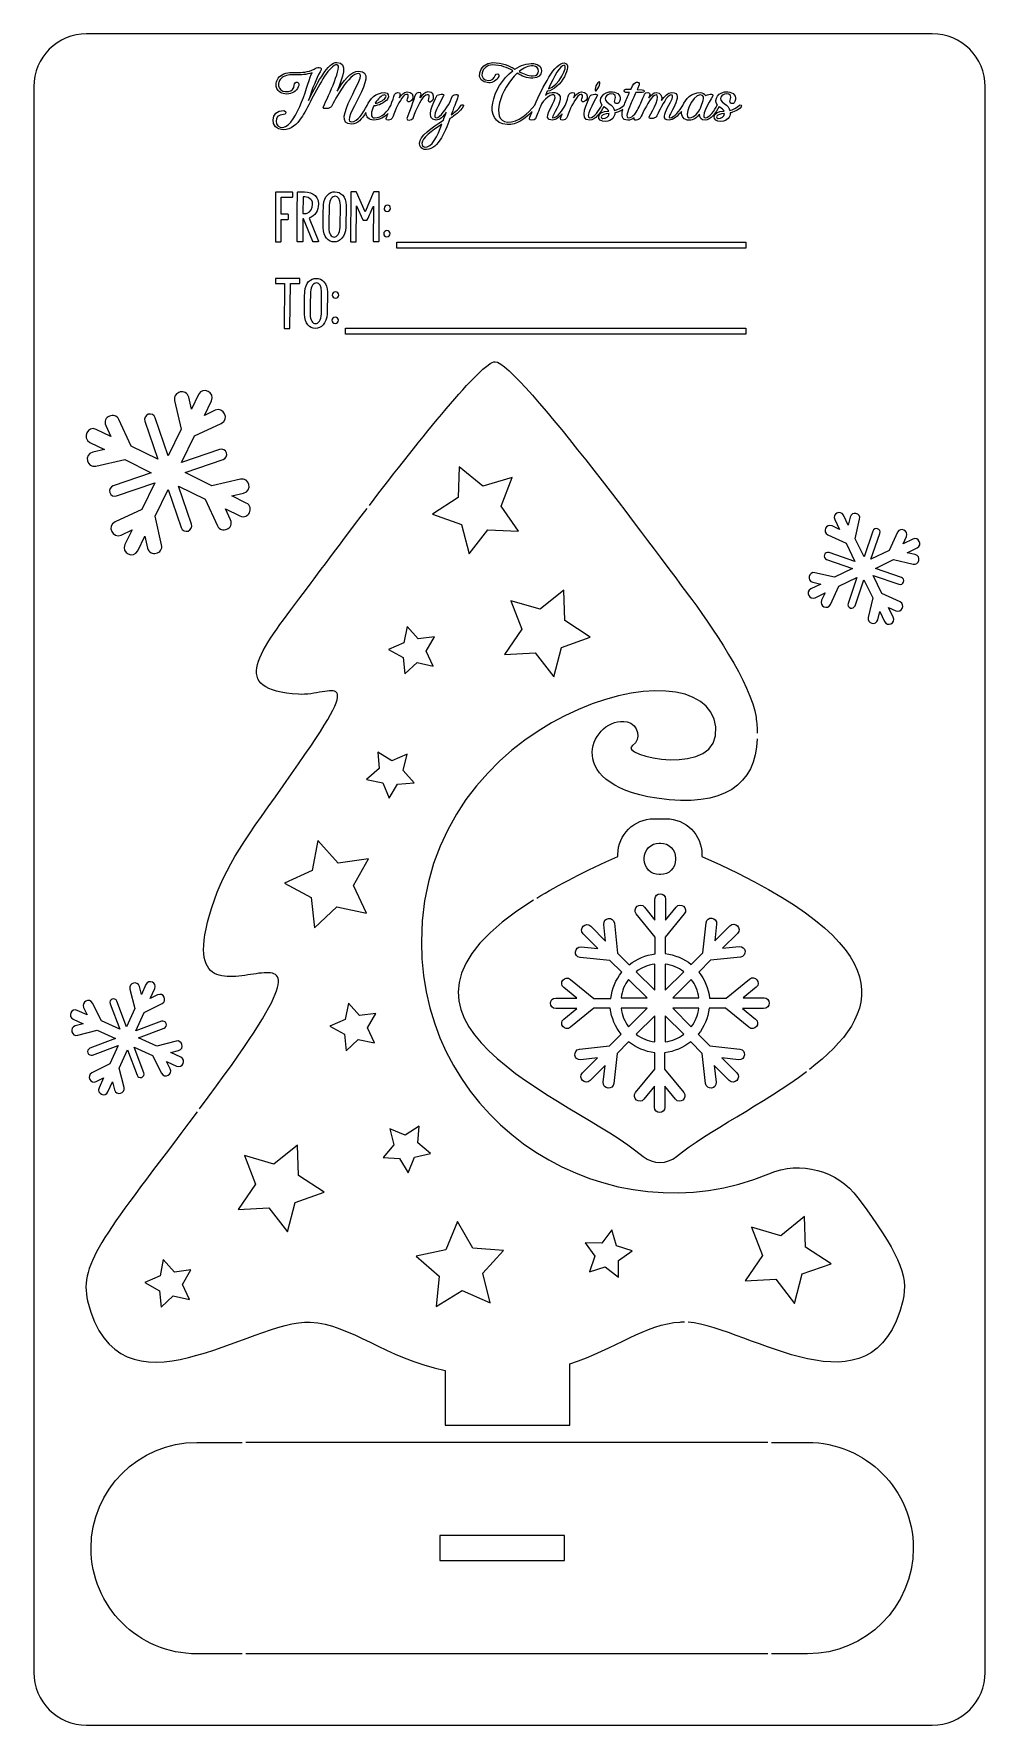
# Model space of a CAD drawing. Header units: inches. Extents: x -202 to -88, y 205 to 408.
import ezdxf

# ---------------------------------------------------------------- set-up
doc = ezdxf.new("R2010")
doc.units = ezdxf.units.IN
doc.header["$MEASUREMENT"] = 0
doc.layers.add('_U+0421_U+043B_U+043E_U+0439 1', color=7, linetype='Continuous')

# ---------------------------------------------------------------- blocks, each defined once
blk = doc.blocks.new('block 2')
at = {"layer": '_U+0421_U+043B_U+043E_U+0439 1', "color": 7, "lineweight": 5, "true_color": 0xffffff}
for points, knots in [([(-172.04, 396.52), (-171.09, 396.52), (-170.38, 397.21), (-169.87, 397.95), (-169.5, 398.48), (-169.07, 399.3), (-168.62, 400.19), (-167.62, 402.1), (-166.47, 404.3), (-165.57, 404.35), (-164.83, 404.37), (-166.6, 400.62), (-167.21, 399.29), (-167.38, 398.92), (-166.35, 399.08), (-166.24, 399.31), (-165.81, 400.21), (-164.16, 403.29), (-162.96, 403.29), (-161.69, 403.29), (-166.62, 397.2), (-163.83, 397.2), (-163.1, 397.2), (-162.56, 397.86), (-162.11, 398.59), (-162.08, 398.09), (-161.79, 397.7), (-161.15, 397.7), (-160.42, 397.7), (-159.86, 398.04), (-159.44, 398.5), (-159.52, 398.26), (-159.6, 398.05), (-159.66, 397.89), (-159.77, 397.62), (-159.06, 397.64), (-158.94, 397.92), (-158.79, 398.28), (-158.69, 398.53), (-158.59, 398.81), (-158.24, 399.56), (-157.68, 400.75), (-157.23, 400.78), (-156.97, 400.8), (-156.97, 400.58), (-157.09, 400.26), (-157.29, 399.66), (-156.55, 399.89), (-156.47, 400.3), (-156.4, 400.68), (-156.53, 401.11), (-157.15, 401.07), (-157.5, 401.05), (-157.82, 400.75), (-158.09, 400.36), (-158.06, 400.5), (-158.01, 400.64), (-157.98, 400.81), (-157.92, 401.09), (-158.55, 401.06), (-158.65, 400.77), (-158.74, 400.48), (-158.92, 399.98), (-159.1, 399.46), (-159.49, 398.77), (-160.14, 397.95), (-161.05, 397.95), (-161.61, 397.95), (-161.5, 398.69), (-161.14, 399.42), (-160.65, 399.38), (-159.79, 399.81), (-159.51, 400.21), (-159.27, 400.56), (-159.35, 401), (-159.88, 401), (-160.88, 401), (-161.64, 400.23), (-161.96, 399.44), (-162.42, 398.6), (-163.05, 397.48), (-163.84, 397.48), (-165.37, 397.48), (-160.13, 403.58), (-162.97, 403.58), (-163.91, 403.58), (-164.86, 402.35), (-165.54, 401.16), (-164.95, 402.79), (-164.17, 404.63), (-165.58, 404.63), (-166.67, 404.63), (-167.83, 402.3), (-168.86, 400.32), (-168.86, 400.32), (-169, 400.06), (-169, 400.06), (-168.45, 401.63), (-168.14, 402.59), (-167.58, 403.5), (-167.15, 404.19), (-168.09, 404.05), (-168.32, 403.8), (-169.05, 403.42), (-169.81, 403.42), (-170.49, 403.42), (-170.84, 403.42), (-171.16, 403.42), (-171.46, 403.38), (-172.2, 403.27), (-172.64, 402.87), (-172.8, 402.41), (-172.87, 402.23), (-172.89, 402.05), (-172.88, 401.87), (-172.87, 401.69), (-172.81, 401.52), (-172.72, 401.37), (-172.49, 401), (-172.03, 400.75), (-171.36, 400.84), (-170.79, 400.93), (-170.28, 401.32), (-170.17, 401.87), (-170.07, 402.34), (-170.64, 402.42), (-170.71, 401.88), (-170.74, 401.47), (-170.96, 401.18), (-171.39, 401.13), (-171.93, 401.05), (-172.3, 401.23), (-172.48, 401.53), (-172.55, 401.64), (-172.58, 401.77), (-172.6, 401.9), (-172.61, 402.05), (-172.59, 402.19), (-172.54, 402.32), (-172.41, 402.68), (-172.05, 403.01), (-171.44, 403.09), (-171.16, 403.14), (-170.84, 403.13), (-170.51, 403.13), (-169.9, 403.13), (-169.23, 403.13), (-168.57, 403.38), (-169.05, 402.49), (-170.27, 397.09), (-172.09, 396.81), (-173.06, 396.65), (-173.31, 398.44), (-172, 398.35), (-171.67, 398.33), (-171.61, 398.8), (-171.97, 398.83), (-173.62, 398.96), (-173.7, 396.52), (-172.04, 396.52)], [0, 0, 0, 0, 1, 1, 1, 2, 2, 2, 3, 3, 3, 4, 4, 4, 5, 5, 5, 6, 6, 6, 7, 7, 7, 8, 8, 8, 9, 9, 9, 10, 10, 10, 11, 11, 11, 12, 12, 12, 13, 13, 13, 14, 14, 14, 15, 15, 15, 16, 16, 16, 17, 17, 17, 18, 18, 18, 19, 19, 19, 20, 20, 20, 21, 21, 21, 22, 22, 22, 23, 23, 23, 24, 24, 24, 25, 25, 25, 26, 26, 26, 27, 27, 27, 28, 28, 28, 29, 29, 29, 30, 30, 30, 31, 31, 31, 32, 32, 32, 33, 33, 33, 34, 34, 34, 35, 35, 35, 36, 36, 36, 37, 37, 37, 38, 38, 38, 39, 39, 39, 40, 40, 40, 41, 41, 41, 42, 42, 42, 43, 43, 43, 44, 44, 44, 45, 45, 45, 46, 46, 46, 47, 47, 47, 48, 48, 48, 49, 49, 49, 50, 50, 50, 51, 51, 51, 52, 52, 52, 53, 53, 53, 53]), ([(-159.85, 400.71), (-159.54, 400.71), (-159.66, 400.46), (-159.78, 400.33), (-160.02, 400.03), (-160.6, 399.76), (-160.98, 399.71), (-160.65, 400.26), (-160.2, 400.71), (-159.85, 400.71)], [0, 0, 0, 0, 1, 1, 1, 2, 2, 2, 3, 3, 3, 3])]:
    blk.add_open_spline(points, degree=3, knots=knots, dxfattribs=at)
blk = doc.blocks.new('block 3')
at = {"layer": '_U+0421_U+043B_U+043E_U+0439 1', "color": 7, "lineweight": 5, "true_color": 0xffffff}
for points, knots in [([(-153.66, 397.7), (-153.18, 397.7), (-152.84, 398.12), (-152.44, 398.64), (-152.59, 398.25), (-152.71, 397.89), (-152.79, 397.69), (-154.2, 396.75), (-155.66, 395.82), (-155.65, 394.87), (-155.65, 394.53), (-155.49, 394.24), (-155.08, 394.18), (-153.59, 393.93), (-152.61, 396.14), (-152, 397.87), (-151.47, 398.25), (-150.79, 398.64), (-150.39, 399.39), (-150.31, 399.54), (-150.56, 399.62), (-150.66, 399.47), (-151.01, 398.89), (-151.56, 398.55), (-151.84, 398.34), (-151.71, 398.73), (-151.14, 400.23), (-151.05, 400.49), (-150.9, 400.93), (-151.67, 400.79), (-151.75, 400.53), (-151.75, 400.53), (-152.02, 399.8), (-152.02, 399.8), (-152.41, 399.16), (-153.16, 397.96), (-153.66, 397.96), (-154.24, 397.96), (-153.25, 399.74), (-152.76, 400.59), (-152.55, 400.94), (-153.5, 400.79), (-153.59, 400.62), (-153.94, 399.89), (-155.06, 397.7), (-153.66, 397.7)], [0, 0, 0, 0, 1, 1, 1, 2, 2, 2, 3, 3, 3, 4, 4, 4, 5, 5, 5, 6, 6, 6, 7, 7, 7, 8, 8, 8, 9, 9, 9, 10, 10, 10, 11, 11, 11, 12, 12, 12, 13, 13, 13, 14, 14, 14, 15, 15, 15, 15]), ([(-155.03, 394.46), (-155.28, 394.5), (-155.37, 394.67), (-155.37, 394.88), (-155.37, 395.57), (-154.2, 396.38), (-152.96, 397.21), (-153.49, 395.79), (-154.21, 394.33), (-155.03, 394.46)], [0, 0, 0, 0, 1, 1, 1, 2, 2, 2, 3, 3, 3, 3])]:
    blk.add_open_spline(points, degree=3, knots=knots, dxfattribs=at)
blk = doc.blocks.new('block 4')
at = {"layer": '_U+0421_U+043B_U+043E_U+0439 1', "color": 7, "lineweight": 5, "true_color": 0xffffff}
for points, knots in [([(-147.34, 402.17), (-146.87, 402.17), (-146.34, 402.48), (-146.14, 402.94), (-146.01, 403.26), (-146.45, 403.37), (-146.57, 403.05), (-146.69, 402.72), (-146.98, 402.45), (-147.33, 402.45), (-148.68, 402.45), (-148.31, 404.32), (-146.89, 404.32), (-145.84, 404.32), (-145.1, 403.98), (-144.45, 403.62), (-146.95, 401.72), (-148.17, 397.35), (-145.13, 397.17), (-143.96, 397.1), (-142.94, 397.86), (-142.12, 398.74), (-142.26, 398.37), (-142.38, 398.07), (-142.46, 397.85), (-142.55, 397.59), (-141.82, 397.66), (-141.74, 397.83), (-141.59, 398.18), (-141.32, 398.86), (-140.99, 399.63), (-140.55, 400.45), (-139.27, 401.24), (-139.37, 400.37), (-139.47, 399.57), (-141.15, 397.7), (-139.68, 397.7), (-139.27, 397.7), (-138.85, 398.04), (-138.52, 398.43), (-138.59, 398.23), (-138.66, 398.04), (-138.72, 397.89), (-138.82, 397.62), (-138.11, 397.64), (-137.99, 397.92), (-137.84, 398.28), (-137.75, 398.53), (-137.64, 398.81), (-137.29, 399.56), (-136.73, 400.75), (-136.28, 400.78), (-136.03, 400.8), (-136.03, 400.58), (-136.14, 400.26), (-136.35, 399.66), (-135.61, 399.89), (-135.53, 400.3), (-135.46, 400.68), (-135.59, 401.11), (-136.2, 401.07), (-136.56, 401.05), (-136.87, 400.75), (-137.15, 400.36), (-137.11, 400.5), (-137.06, 400.64), (-137.03, 400.81), (-136.97, 401.09), (-137.61, 401.06), (-137.7, 400.77), (-137.8, 400.48), (-137.97, 399.98), (-138.15, 399.46), (-138.44, 398.94), (-139.08, 397.95), (-139.64, 397.95), (-139.94, 397.95), (-138.84, 399.3), (-138.75, 400.21), (-138.63, 401.21), (-140.02, 401.22), (-140.54, 400.65), (-140.54, 400.65), (-140.32, 401.15), (-140.32, 401.15), (-138.68, 401.37), (-137.15, 404.46), (-138.26, 404.56), (-139.36, 404.66), (-140.9, 401.62), (-141.8, 399.5), (-141.8, 399.5), (-141.81, 399.5), (-141.81, 399.5), (-142.64, 398.49), (-143.76, 397.37), (-145.09, 397.45), (-147.2, 397.58), (-145.88, 401.53), (-143.93, 403.32), (-143.35, 403), (-142.78, 402.72), (-142.04, 402.72), (-140.7, 402.72), (-140.61, 404.4), (-141.95, 404.49), (-142.74, 404.53), (-143.51, 404.27), (-144.19, 403.81), (-144.9, 404.21), (-145.69, 404.6), (-146.86, 404.6), (-148.65, 404.6), (-149.1, 402.17), (-147.34, 402.17)], [0, 0, 0, 0, 1, 1, 1, 2, 2, 2, 3, 3, 3, 4, 4, 4, 5, 5, 5, 6, 6, 6, 7, 7, 7, 8, 8, 8, 9, 9, 9, 10, 10, 10, 11, 11, 11, 12, 12, 12, 13, 13, 13, 14, 14, 14, 15, 15, 15, 16, 16, 16, 17, 17, 17, 18, 18, 18, 19, 19, 19, 20, 20, 20, 21, 21, 21, 22, 22, 22, 23, 23, 23, 24, 24, 24, 25, 25, 25, 26, 26, 26, 27, 27, 27, 28, 28, 28, 29, 29, 29, 30, 30, 30, 31, 31, 31, 32, 32, 32, 33, 33, 33, 34, 34, 34, 35, 35, 35, 36, 36, 36, 37, 37, 37, 38, 38, 38, 38]), ([(-142, 404.21), (-141.15, 404.14), (-141.16, 403.01), (-142.02, 403.01), (-142.66, 403.01), (-143.17, 403.24), (-143.69, 403.53), (-143.15, 403.97), (-142.56, 404.23), (-142, 404.21)], [0, 0, 0, 0, 1, 1, 1, 2, 2, 2, 3, 3, 3, 3]), ([(-138.29, 404.28), (-137.71, 404.22), (-138.95, 401.75), (-140.18, 401.45), (-139.49, 402.95), (-138.73, 404.31), (-138.29, 404.28)], [0, 0, 0, 0, 1, 1, 1, 2, 2, 2, 2])]:
    blk.add_open_spline(points, degree=3, knots=knots, dxfattribs=at)
blk = doc.blocks.new('block 5')
at = {"layer": '_U+0421_U+043B_U+043E_U+0439 1', "color": 7, "lineweight": 5, "true_color": 0xffffff}
for points, knots in [([(-135.21, 397.68), (-134.55, 397.68), (-133.9, 398.62), (-133.52, 399.31), (-133.5, 399.29), (-133.48, 399.27), (-133.45, 399.26), (-133.17, 399.09), (-133, 398.91), (-132.92, 398.75), (-134.53, 398.8), (-134.41, 397.45), (-133.31, 397.53), (-132.46, 397.58), (-132.22, 398.12), (-132.19, 398.55), (-131.98, 398.59), (-131.56, 398.75), (-131.24, 398.97), (-131.42, 398.25), (-131.34, 397.68), (-130.65, 397.68), (-130.35, 397.68), (-130.09, 397.8), (-129.85, 397.98), (-129.86, 397.97), (-129.86, 397.96), (-129.86, 397.95), (-130.05, 397.56), (-129.27, 397.66), (-129.14, 397.93), (-128.98, 398.25), (-128.86, 398.51), (-128.74, 398.75), (-128.35, 399.47), (-127.71, 400.72), (-127.24, 400.72), (-126.66, 400.72), (-127.55, 398.95), (-128.05, 398.1), (-128.26, 397.74), (-127.31, 397.89), (-127.22, 398.07), (-127.14, 398.23), (-127.02, 398.47), (-126.91, 398.73), (-126.5, 399.44), (-125.92, 400.71), (-125.45, 400.71), (-124.48, 400.71), (-127.4, 397.69), (-125.68, 397.69), (-125.19, 397.69), (-124.61, 398.2), (-124.18, 398.74), (-124.2, 398.15), (-123.92, 397.68), (-123.25, 397.68), (-122.74, 397.68), (-122.31, 398.03), (-122.01, 398.42), (-122.01, 397.99), (-121.84, 397.68), (-121.34, 397.68), (-120.68, 397.68), (-120.04, 398.62), (-119.65, 399.31), (-119.63, 399.29), (-119.61, 399.27), (-119.59, 399.26), (-119.31, 399.09), (-119.14, 398.91), (-119.06, 398.75), (-120.66, 398.8), (-120.54, 397.45), (-119.45, 397.53), (-118.59, 397.58), (-118.35, 398.12), (-118.33, 398.55), (-118.03, 398.61), (-117.29, 398.92), (-117.03, 399.27), (-116.86, 399.51), (-117.14, 399.59), (-117.23, 399.47), (-117.4, 399.24), (-118.13, 398.87), (-118.36, 398.84), (-118.45, 399.13), (-118.62, 399.43), (-119.06, 399.69), (-119.89, 400.2), (-119.33, 400.86), (-118.8, 400.85), (-118.32, 400.85), (-118.12, 400.56), (-118.33, 400.09), (-118.52, 399.68), (-117.93, 399.49), (-117.76, 399.91), (-117.51, 400.59), (-117.94, 401.04), (-118.61, 401.1), (-119.73, 401.21), (-120.4, 400.15), (-119.86, 399.49), (-119.87, 399.49), (-119.87, 399.48), (-119.88, 399.47), (-120.23, 398.91), (-120.79, 397.96), (-121.34, 397.96), (-121.93, 397.96), (-120.93, 399.76), (-120.43, 400.6), (-120.23, 400.93), (-121.19, 400.79), (-121.26, 400.65), (-121.26, 400.65), (-121.28, 400.59), (-121.28, 400.59), (-121.39, 400.89), (-121.64, 401), (-121.95, 401), (-122.96, 401), (-123.71, 400.24), (-124.02, 399.45), (-124.38, 398.89), (-125.05, 397.97), (-125.6, 397.97), (-126.11, 397.97), (-123.53, 401), (-125.36, 401), (-125.8, 401), (-126.22, 400.57), (-126.57, 400.04), (-126.5, 400.58), (-126.64, 401), (-127.24, 401), (-127.52, 401), (-127.83, 400.72), (-128.12, 400.33), (-128.12, 400.33), (-127.98, 400.75), (-127.98, 400.75), (-127.85, 401.09), (-128.53, 401.06), (-128.63, 400.8), (-128.76, 400.47), (-129.02, 399.86), (-129.28, 399.27), (-129.53, 398.76), (-129.99, 397.96), (-130.57, 397.96), (-130.91, 397.96), (-130.68, 398.72), (-130.32, 399.56), (-130.11, 400.07), (-129.91, 400.51), (-129.68, 401.02), (-129.68, 401.02), (-128.89, 401.02), (-128.89, 401.02), (-128.61, 400.93), (-128.59, 401.34), (-128.89, 401.34), (-128.89, 401.34), (-129.51, 401.38), (-129.51, 401.38), (-129.38, 401.66), (-129.35, 401.7), (-129.33, 401.75), (-129.05, 402.3), (-129.69, 402.54), (-130.05, 401.82), (-130.05, 401.82), (-130.23, 401.43), (-130.23, 401.43), (-130.23, 401.43), (-130.24, 401.42), (-130.24, 401.42), (-130.24, 401.42), (-130.86, 401.41), (-130.86, 401.41), (-131.14, 401.41), (-131.16, 401.02), (-130.87, 401.02), (-130.87, 401.02), (-130.43, 401.02), (-130.43, 401.02), (-130.66, 400.53), (-130.87, 400.06), (-131.05, 399.56), (-131.06, 399.53), (-131.07, 399.5), (-131.08, 399.48), (-131.09, 399.47), (-131.09, 399.47), (-131.09, 399.47), (-131.27, 399.24), (-131.99, 398.87), (-132.23, 398.84), (-132.32, 399.13), (-132.48, 399.43), (-132.92, 399.69), (-133.75, 400.2), (-133.2, 400.86), (-132.66, 400.85), (-132.18, 400.85), (-131.98, 400.56), (-132.19, 400.09), (-132.39, 399.68), (-131.8, 399.49), (-131.63, 399.91), (-131.37, 400.59), (-131.8, 401.04), (-132.47, 401.1), (-133.59, 401.21), (-134.26, 400.15), (-133.72, 399.49), (-133.73, 399.49), (-133.74, 399.48), (-133.74, 399.47), (-134.1, 398.91), (-134.66, 397.96), (-135.21, 397.96), (-135.79, 397.96), (-134.8, 399.74), (-134.31, 400.59), (-134.1, 400.94), (-135.05, 400.79), (-135.14, 400.62), (-135.49, 399.89), (-136.61, 397.68), (-135.21, 397.68)], [0, 0, 0, 0, 1, 1, 1, 2, 2, 2, 3, 3, 3, 4, 4, 4, 5, 5, 5, 6, 6, 6, 7, 7, 7, 8, 8, 8, 9, 9, 9, 10, 10, 10, 11, 11, 11, 12, 12, 12, 13, 13, 13, 14, 14, 14, 15, 15, 15, 16, 16, 16, 17, 17, 17, 18, 18, 18, 19, 19, 19, 20, 20, 20, 21, 21, 21, 22, 22, 22, 23, 23, 23, 24, 24, 24, 25, 25, 25, 26, 26, 26, 27, 27, 27, 28, 28, 28, 29, 29, 29, 30, 30, 30, 31, 31, 31, 32, 32, 32, 33, 33, 33, 34, 34, 34, 35, 35, 35, 36, 36, 36, 37, 37, 37, 38, 38, 38, 39, 39, 39, 40, 40, 40, 41, 41, 41, 42, 42, 42, 43, 43, 43, 44, 44, 44, 45, 45, 45, 46, 46, 46, 47, 47, 47, 48, 48, 48, 49, 49, 49, 50, 50, 50, 51, 51, 51, 52, 52, 52, 53, 53, 53, 54, 54, 54, 55, 55, 55, 56, 56, 56, 57, 57, 57, 58, 58, 58, 59, 59, 59, 60, 60, 60, 61, 61, 61, 62, 62, 62, 63, 63, 63, 64, 64, 64, 65, 65, 65, 66, 66, 66, 67, 67, 67, 68, 68, 68, 69, 69, 69, 70, 70, 70, 71, 71, 71, 72, 72, 72, 73, 73, 73, 74, 74, 74, 75, 75, 75, 76, 76, 76, 77, 77, 77, 78, 78, 78, 78]), ([(-121.92, 400.71), (-121.49, 400.71), (-121.49, 400.37), (-121.56, 400.03), (-121.67, 399.76), (-121.79, 399.45), (-121.88, 399.14), (-122.13, 398.65), (-122.63, 397.96), (-123.25, 397.96), (-124.02, 397.96), (-122.9, 400.71), (-121.92, 400.71)], [0, 0, 0, 0, 1, 1, 1, 2, 2, 2, 3, 3, 3, 4, 4, 4, 4]), ([(-132.86, 398.47), (-132.92, 398.1), (-133.26, 397.88), (-133.62, 397.88), (-133.97, 397.88), (-133.97, 398.47), (-132.86, 398.47)], [0, 0, 0, 0, 1, 1, 1, 2, 2, 2, 2]), ([(-119, 398.47), (-119.06, 398.1), (-119.39, 397.88), (-119.76, 397.88), (-120.11, 397.88), (-120.11, 398.47), (-119, 398.47)], [0, 0, 0, 0, 1, 1, 1, 2, 2, 2, 2])]:
    blk.add_open_spline(points, degree=3, knots=knots, dxfattribs=at)
blk = doc.blocks.new('block 6')
at = {"layer": '_U+0421_U+043B_U+043E_U+0439 1', "color": 7, "lineweight": 5, "true_color": 0xffffff}
for points, knots in [([(-168.41, 383.07), (-168.41, 383.07), (-167.86, 383.07), (-167.86, 383.07), (-167.79, 383.07), (-167.76, 383.1), (-167.78, 383.13), (-167.78, 383.13), (-168.91, 385.93), (-168.91, 385.93), (-168.2, 386.14), (-167.81, 386.88), (-167.81, 387.59), (-167.81, 388.86), (-168.79, 389.07), (-169.89, 389.07), (-169.99, 389.07), (-170.12, 389.07), (-170.24, 389.07), (-170.28, 389.07), (-170.32, 389.05), (-170.32, 389.02), (-170.34, 387.84), (-170.36, 386.98), (-170.36, 383.11), (-170.36, 383.09), (-170.33, 383.07), (-170.27, 383.07), (-170.27, 383.07), (-169.75, 383.07), (-169.75, 383.07), (-169.7, 383.07), (-169.67, 383.09), (-169.67, 383.11), (-169.67, 384.01), (-169.66, 384.94), (-169.66, 385.85), (-169.66, 385.85), (-169.61, 385.85), (-169.61, 385.85), (-169.61, 385.85), (-168.49, 383.1), (-168.49, 383.1), (-168.48, 383.08), (-168.44, 383.07), (-168.41, 383.07)], [0, 0, 0, 0, 1, 1, 1, 2, 2, 2, 3, 3, 3, 4, 4, 4, 5, 5, 5, 6, 6, 6, 7, 7, 7, 8, 8, 8, 9, 9, 9, 10, 10, 10, 11, 11, 11, 12, 12, 12, 13, 13, 13, 14, 14, 14, 15, 15, 15, 15]), ([(-169.67, 386.46), (-169.67, 386.46), (-169.64, 388.47), (-169.64, 388.47), (-169.07, 388.47), (-168.51, 388.29), (-168.51, 387.57), (-168.51, 387.12), (-168.79, 386.65), (-169.14, 386.52), (-169.32, 386.46), (-169.5, 386.46), (-169.67, 386.46)], [0, 0, 0, 0, 1, 1, 1, 2, 2, 2, 3, 3, 3, 4, 4, 4, 4])]:
    blk.add_open_spline(points, degree=3, knots=knots, dxfattribs=at)
blk = doc.blocks.new('block 7')
at = {"layer": '_U+0421_U+043B_U+043E_U+0439 1', "color": 7, "lineweight": 5, "true_color": 0xffffff}
for points, knots in [([(-164.48, 387.44), (-164.46, 388.53), (-165.14, 389.08), (-165.82, 389.08), (-166.47, 389.08), (-167.14, 388.56), (-167.2, 387.51), (-167.22, 386.94), (-167.23, 386.24), (-167.23, 385.58), (-167.23, 385.58), (-167.23, 384.8), (-167.23, 384.8), (-167.24, 383.66), (-166.59, 383.05), (-165.92, 383.05), (-165.25, 383.05), (-164.57, 383.64), (-164.51, 384.82), (-164.51, 384.82), (-164.48, 387.44), (-164.48, 387.44)], [0, 0, 0, 0, 1, 1, 1, 2, 2, 2, 3, 3, 3, 4, 4, 4, 5, 5, 5, 6, 6, 6, 7, 7, 7, 7]), ([(-165.2, 384.82), (-165.22, 384.06), (-165.57, 383.64), (-165.92, 383.64), (-166.24, 383.64), (-166.55, 384.01), (-166.55, 384.8), (-166.55, 385.57), (-166.53, 386.68), (-166.5, 387.47), (-166.47, 388.15), (-166.12, 388.54), (-165.77, 388.54), (-165.46, 388.54), (-165.16, 388.2), (-165.17, 387.47), (-165.17, 387.47), (-165.2, 384.82), (-165.2, 384.82)], [0, 0, 0, 0, 1, 1, 1, 2, 2, 2, 3, 3, 3, 4, 4, 4, 5, 5, 5, 6, 6, 6, 6])]:
    blk.add_open_spline(points, degree=3, knots=knots, dxfattribs=at)
blk = doc.blocks.new('block 8')
at = {"layer": '_U+0421_U+043B_U+043E_U+0439 1', "color": 7, "lineweight": 5, "true_color": 0xffffff}
for points, knots in [([(-168.07, 378.68), (-168.72, 378.68), (-169.39, 378.16), (-169.44, 377.1), (-169.47, 376.53), (-169.48, 375.83), (-169.48, 375.18), (-169.48, 375.18), (-169.48, 374.39), (-169.48, 374.39), (-169.49, 373.25), (-168.84, 372.65), (-168.17, 372.65), (-167.5, 372.65), (-166.82, 373.24), (-166.76, 374.42), (-166.76, 374.42), (-166.73, 377.04), (-166.73, 377.04), (-166.71, 378.12), (-167.39, 378.68), (-168.07, 378.68)], [0, 0, 0, 0, 1, 1, 1, 2, 2, 2, 3, 3, 3, 4, 4, 4, 5, 5, 5, 6, 6, 6, 7, 7, 7, 7]), ([(-167.45, 374.42), (-167.47, 373.65), (-167.82, 373.24), (-168.17, 373.24), (-168.49, 373.24), (-168.8, 373.61), (-168.8, 374.39), (-168.8, 375.17), (-168.78, 376.27), (-168.75, 377.06), (-168.72, 377.74), (-168.37, 378.13), (-168.02, 378.13), (-167.71, 378.13), (-167.41, 377.79), (-167.42, 377.06), (-167.42, 377.06), (-167.45, 374.42), (-167.45, 374.42)], [0, 0, 0, 0, 1, 1, 1, 2, 2, 2, 3, 3, 3, 4, 4, 4, 5, 5, 5, 6, 6, 6, 6])]:
    blk.add_open_spline(points, degree=3, knots=knots, dxfattribs=at)
blk = doc.blocks.new('block 9')
at = {"layer": '_U+0421_U+043B_U+043E_U+0439 1', "color": 7, "lineweight": 5, "true_color": 0xffffff}
for points, knots in [([(-114.27, 292.25), (-114.27, 292.25), (-116.79, 292.25), (-116.79, 292.25), (-116.79, 292.25), (-115.21, 293.52), (-115.21, 293.52), (-114.55, 294.04), (-115.35, 295.03), (-116.02, 294.5), (-116.02, 294.5), (-118.83, 292.22), (-118.83, 292.22), (-118.83, 292.22), (-120.8, 292.22), (-120.8, 292.22), (-120.94, 293.41), (-121.4, 294.46), (-122.1, 295.34), (-122.1, 295.34), (-120.69, 296.75), (-120.69, 296.75), (-120.69, 296.75), (-117.11, 297.13), (-117.11, 297.13), (-116.27, 297.24), (-116.41, 298.5), (-117.25, 298.4), (-117.25, 298.4), (-119.25, 298.19), (-119.25, 298.19), (-119.25, 298.19), (-117.46, 299.98), (-117.46, 299.98), (-116.87, 300.58), (-117.78, 301.49), (-118.38, 300.89), (-118.38, 300.89), (-120.17, 299.1), (-120.17, 299.1), (-120.17, 299.1), (-119.96, 301.1), (-119.96, 301.1), (-119.89, 301.95), (-121.15, 302.09), (-121.22, 301.24), (-121.22, 301.24), (-121.61, 297.66), (-121.61, 297.66), (-121.61, 297.66), (-123.01, 296.26), (-123.01, 296.26), (-123.89, 296.96), (-124.98, 297.41), (-126.14, 297.55), (-126.14, 297.55), (-126.14, 299.52), (-126.14, 299.52), (-126.14, 299.52), (-123.85, 302.33), (-123.85, 302.33), (-123.33, 303), (-124.31, 303.81), (-124.84, 303.14), (-124.84, 303.14), (-126.1, 301.56), (-126.1, 301.56), (-126.1, 301.56), (-126.1, 304.09), (-126.1, 304.09), (-126.1, 304.93), (-127.37, 304.93), (-127.37, 304.09), (-127.37, 304.09), (-127.37, 301.56), (-127.37, 301.56), (-127.37, 301.56), (-128.63, 303.14), (-128.63, 303.14), (-129.16, 303.81), (-130.14, 303), (-129.62, 302.33), (-129.62, 302.33), (-127.33, 299.52), (-127.33, 299.52), (-127.33, 299.52), (-127.33, 297.52), (-127.33, 297.52), (-128.49, 297.38), (-129.58, 296.92), (-130.46, 296.22), (-130.46, 296.22), (-131.86, 297.62), (-131.86, 297.62), (-131.86, 297.62), (-132.25, 301.21), (-132.25, 301.21), (-132.35, 302.05), (-133.62, 301.91), (-133.51, 301.07), (-133.51, 301.07), (-133.3, 299.06), (-133.3, 299.06), (-133.3, 299.06), (-135.09, 300.86), (-135.09, 300.86), (-135.69, 301.45), (-136.6, 300.54), (-136.01, 299.94), (-136.01, 299.94), (-134.22, 298.15), (-134.22, 298.15), (-134.22, 298.15), (-136.22, 298.36), (-136.22, 298.36), (-137.06, 298.43), (-137.2, 297.17), (-136.36, 297.1), (-136.36, 297.1), (-132.78, 296.71), (-132.78, 296.71), (-132.78, 296.71), (-131.37, 295.31), (-131.37, 295.31), (-132.07, 294.43), (-132.53, 293.37), (-132.67, 292.18), (-132.67, 292.18), (-134.71, 292.18), (-134.71, 292.18), (-134.71, 292.18), (-137.52, 294.46), (-137.52, 294.46), (-138.19, 294.99), (-138.99, 294.01), (-138.33, 293.48), (-138.33, 293.48), (-136.75, 292.22), (-136.75, 292.22), (-136.75, 292.22), (-139.27, 292.22), (-139.27, 292.22), (-140.12, 292.22), (-140.12, 290.95), (-139.27, 290.95), (-139.27, 290.95), (-136.75, 290.95), (-136.75, 290.95), (-136.75, 290.95), (-138.33, 289.69), (-138.33, 289.69), (-138.99, 289.16), (-138.19, 288.18), (-137.52, 288.7), (-137.52, 288.7), (-134.71, 290.99), (-134.71, 290.99), (-134.71, 290.99), (-132.74, 290.99), (-132.74, 290.99), (-132.6, 289.83), (-132.14, 288.74), (-131.44, 287.86), (-131.44, 287.86), (-132.85, 286.46), (-132.85, 286.46), (-132.85, 286.46), (-136.43, 286.07), (-136.43, 286.07), (-137.27, 285.96), (-137.13, 284.7), (-136.29, 284.8), (-136.29, 284.8), (-134.29, 285.02), (-134.29, 285.02), (-134.29, 285.02), (-136.08, 283.22), (-136.08, 283.22), (-136.67, 282.63), (-135.76, 281.71), (-135.16, 282.31), (-135.16, 282.31), (-133.37, 284.1), (-133.37, 284.1), (-133.37, 284.1), (-133.58, 282.1), (-133.58, 282.1), (-133.65, 281.26), (-132.39, 281.12), (-132.32, 281.96), (-132.32, 281.96), (-131.93, 285.54), (-131.93, 285.54), (-131.93, 285.54), (-130.53, 286.95), (-130.53, 286.95), (-129.65, 286.24), (-128.56, 285.79), (-127.4, 285.65), (-127.4, 285.65), (-127.4, 283.68), (-127.4, 283.68), (-127.4, 283.68), (-129.69, 280.87), (-129.69, 280.87), (-130.21, 280.2), (-129.23, 279.4), (-128.7, 280.06), (-128.7, 280.06), (-127.44, 281.64), (-127.44, 281.64), (-127.44, 281.64), (-127.44, 279.11), (-127.44, 279.11), (-127.44, 278.27), (-126.17, 278.27), (-126.17, 279.11), (-126.17, 279.11), (-126.17, 281.64), (-126.17, 281.64), (-126.17, 281.64), (-124.91, 280.06), (-124.91, 280.06), (-124.38, 279.4), (-123.4, 280.2), (-123.92, 280.87), (-123.92, 280.87), (-126.21, 283.68), (-126.21, 283.68), (-126.21, 283.68), (-126.21, 285.65), (-126.21, 285.65), (-125.01, 285.79), (-123.96, 286.24), (-123.08, 286.95), (-123.08, 286.95), (-121.68, 285.54), (-121.68, 285.54), (-121.68, 285.54), (-121.29, 281.96), (-121.29, 281.96), (-121.19, 281.12), (-119.92, 281.26), (-120.03, 282.1), (-120.03, 282.1), (-120.24, 284.1), (-120.24, 284.1), (-120.24, 284.1), (-118.45, 282.31), (-118.45, 282.31), (-117.85, 281.71), (-116.94, 282.63), (-117.53, 283.22), (-117.53, 283.22), (-119.32, 285.02), (-119.32, 285.02), (-119.32, 285.02), (-117.32, 284.8), (-117.32, 284.8), (-116.48, 284.73), (-116.34, 286), (-117.18, 286.07), (-117.18, 286.07), (-120.76, 286.46), (-120.76, 286.46), (-120.76, 286.46), (-122.17, 287.86), (-122.17, 287.86), (-121.47, 288.74), (-121.01, 289.83), (-120.87, 290.99), (-120.87, 290.99), (-118.9, 290.99), (-118.9, 290.99), (-118.9, 290.99), (-116.09, 288.7), (-116.09, 288.7), (-115.42, 288.18), (-114.62, 289.16), (-115.28, 289.69), (-115.28, 289.69), (-116.87, 290.95), (-116.87, 290.95), (-116.87, 290.95), (-114.34, 290.95), (-114.34, 290.95), (-113.42, 290.99), (-113.42, 292.25), (-114.27, 292.25)], [0, 0, 0, 0, 1, 1, 1, 2, 2, 2, 3, 3, 3, 4, 4, 4, 5, 5, 5, 6, 6, 6, 7, 7, 7, 8, 8, 8, 9, 9, 9, 10, 10, 10, 11, 11, 11, 12, 12, 12, 13, 13, 13, 14, 14, 14, 15, 15, 15, 16, 16, 16, 17, 17, 17, 18, 18, 18, 19, 19, 19, 20, 20, 20, 21, 21, 21, 22, 22, 22, 23, 23, 23, 24, 24, 24, 25, 25, 25, 26, 26, 26, 27, 27, 27, 28, 28, 28, 29, 29, 29, 30, 30, 30, 31, 31, 31, 32, 32, 32, 33, 33, 33, 34, 34, 34, 35, 35, 35, 36, 36, 36, 37, 37, 37, 38, 38, 38, 39, 39, 39, 40, 40, 40, 41, 41, 41, 42, 42, 42, 43, 43, 43, 44, 44, 44, 45, 45, 45, 46, 46, 46, 47, 47, 47, 48, 48, 48, 49, 49, 49, 50, 50, 50, 51, 51, 51, 52, 52, 52, 53, 53, 53, 54, 54, 54, 55, 55, 55, 56, 56, 56, 57, 57, 57, 58, 58, 58, 59, 59, 59, 60, 60, 60, 61, 61, 61, 62, 62, 62, 63, 63, 63, 64, 64, 64, 65, 65, 65, 66, 66, 66, 67, 67, 67, 68, 68, 68, 69, 69, 69, 70, 70, 70, 71, 71, 71, 72, 72, 72, 73, 73, 73, 74, 74, 74, 75, 75, 75, 76, 76, 76, 77, 77, 77, 78, 78, 78, 79, 79, 79, 80, 80, 80, 81, 81, 81, 82, 82, 82, 83, 83, 83, 84, 84, 84, 85, 85, 85, 86, 86, 86, 87, 87, 87, 88, 88, 88, 89, 89, 89, 90, 90, 90, 91, 91, 91, 92, 92, 92, 93, 93, 93, 94, 94, 94, 95, 95, 95, 96, 96, 96, 96]), ([(-127.4, 293.16), (-127.4, 293.16), (-129.62, 295.38), (-129.62, 295.38), (-128.98, 295.87), (-128.25, 296.18), (-127.4, 296.29), (-127.4, 296.29), (-127.4, 293.16), (-127.4, 293.16)], [0, 0, 0, 0, 1, 1, 1, 2, 2, 2, 3, 3, 3, 3]), ([(-126.14, 296.29), (-125.29, 296.18), (-124.56, 295.87), (-123.92, 295.38), (-123.92, 295.38), (-126.14, 293.16), (-126.14, 293.16), (-126.14, 293.16), (-126.14, 296.29), (-126.14, 296.29)], [0, 0, 0, 0, 1, 1, 1, 2, 2, 2, 3, 3, 3, 3]), ([(-130.53, 294.46), (-130.53, 294.46), (-128.32, 292.25), (-128.32, 292.25), (-128.32, 292.25), (-131.44, 292.25), (-131.44, 292.25), (-131.34, 293.09), (-131.02, 293.83), (-130.53, 294.46)], [0, 0, 0, 0, 1, 1, 1, 2, 2, 2, 3, 3, 3, 3]), ([(-125.22, 292.25), (-125.22, 292.25), (-123.01, 294.46), (-123.01, 294.46), (-122.52, 293.83), (-122.2, 293.09), (-122.1, 292.25), (-122.1, 292.25), (-125.22, 292.25), (-125.22, 292.25)], [0, 0, 0, 0, 1, 1, 1, 2, 2, 2, 3, 3, 3, 3]), ([(-131.44, 290.99), (-131.44, 290.99), (-128.32, 290.99), (-128.32, 290.99), (-128.32, 290.99), (-130.53, 288.77), (-130.53, 288.77), (-131.02, 289.41), (-131.34, 290.14), (-131.44, 290.99)], [0, 0, 0, 0, 1, 1, 1, 2, 2, 2, 3, 3, 3, 3]), ([(-123.01, 288.77), (-123.01, 288.77), (-125.22, 290.99), (-125.22, 290.99), (-125.22, 290.99), (-122.1, 290.99), (-122.1, 290.99), (-122.2, 290.14), (-122.52, 289.41), (-123.01, 288.77)], [0, 0, 0, 0, 1, 1, 1, 2, 2, 2, 3, 3, 3, 3]), ([(-127.4, 286.95), (-128.25, 287.05), (-128.98, 287.37), (-129.62, 287.86), (-129.62, 287.86), (-127.4, 290.07), (-127.4, 290.07), (-127.4, 290.07), (-127.4, 286.95), (-127.4, 286.95)], [0, 0, 0, 0, 1, 1, 1, 2, 2, 2, 3, 3, 3, 3]), ([(-126.14, 286.95), (-126.14, 286.95), (-126.14, 290.07), (-126.14, 290.07), (-126.14, 290.07), (-123.92, 287.86), (-123.92, 287.86), (-124.56, 287.37), (-125.29, 287.05), (-126.14, 286.95)], [0, 0, 0, 0, 1, 1, 1, 2, 2, 2, 3, 3, 3, 3])]:
    blk.add_open_spline(points, degree=3, knots=knots, dxfattribs=at)

msp = doc.modelspace()

# ---------------------------------------------------------------- linework, layer by layer
at = {"layer": '_U+0421_U+043B_U+043E_U+0439 1', "color": 7, "lineweight": 5, "true_color": 0xffffff}
for points in [[(-158.37, 383.01), (-116.45, 383.01), (-116.45, 382.31), (-158.37, 382.31), (-158.37, 383.01)], [(-116.45, 371.99), (-164.57, 371.99), (-164.57, 372.69), (-116.45, 372.69), (-116.45, 371.99)]]:
    msp.add_lwpolyline(points, dxfattribs=at)
at = {"layer": '_U+0421_U+043B_U+043E_U+0439 1', "color": 1, "lineweight": 5, "true_color": 0xff0000}
for points in [[(-145.86, 351.31), (-144.54, 354.74), (-148.06, 353.7), (-150.91, 356.02), (-151.01, 352.34), (-154.09, 350.35), (-150.63, 349.12), (-149.68, 345.57), (-147.44, 348.48), (-143.78, 348.29), (-145.86, 351.31)], [(-138.21, 337.56), (-138.31, 341.23), (-141.17, 338.92), (-144.69, 339.95), (-143.37, 336.53), (-145.45, 333.5), (-141.78, 333.7), (-139.54, 330.79), (-138.6, 334.33), (-135.14, 335.56), (-138.21, 337.56)], [(-153.84, 335.63), (-155.83, 335.38), (-157.16, 336.87), (-157.54, 334.91), (-159.37, 334.11), (-157.62, 333.14), (-157.42, 331.15), (-155.96, 332.52), (-154.01, 332.09), (-154.86, 333.9), (-153.84, 335.63)], [(-157.63, 319.57), (-157.15, 321.51), (-158.98, 320.71), (-160.68, 321.77), (-160.49, 319.78), (-162.02, 318.49), (-160.06, 318.06), (-159.31, 316.21), (-158.29, 317.93), (-156.3, 318.08), (-157.63, 319.57)], [(-161.78, 308.93), (-165.42, 308.44), (-167.89, 311.15), (-168.54, 307.54), (-171.89, 306.03), (-168.66, 304.3), (-168.26, 300.64), (-165.6, 303.18), (-162.01, 302.43), (-163.6, 305.74), (-161.78, 308.93)], [(-160.9, 290.35), (-162.88, 290.11), (-164.21, 291.6), (-164.59, 289.64), (-166.42, 288.84), (-164.67, 287.87), (-164.48, 285.88), (-163.02, 287.25), (-161.06, 286.82), (-161.91, 288.63), (-160.9, 290.35)], [(-155.88, 274.82), (-155.71, 276.81), (-157.39, 275.73), (-159.23, 276.52), (-158.73, 274.58), (-160.04, 273.07), (-158.05, 272.95), (-157.02, 271.23), (-156.28, 273.1), (-154.34, 273.54), (-155.88, 274.82)], [(-170.2, 270.88), (-170.3, 274.55), (-173.15, 272.24), (-176.67, 273.28), (-175.36, 269.85), (-177.43, 266.83), (-173.76, 267.02), (-171.53, 264.11), (-170.58, 267.66), (-167.12, 268.88), (-170.2, 270.88)], [(-145.58, 261.88), (-149.24, 262.18), (-151.08, 265.36), (-152.48, 261.97), (-156.08, 261.21), (-153.29, 258.82), (-153.67, 255.17), (-150.54, 257.08), (-147.19, 255.59), (-148.04, 259.16), (-145.58, 261.88)], [(-132, 262.46), (-132.56, 264.38), (-133.75, 262.76), (-135.75, 262.82), (-134.58, 261.2), (-135.25, 259.32), (-133.35, 259.93), (-131.76, 258.7), (-131.76, 260.7), (-130.1, 261.83), (-132, 262.46)], [(-109.29, 262.3), (-109.39, 265.97), (-112.24, 263.66), (-115.76, 264.7), (-114.44, 261.27), (-116.52, 258.24), (-112.85, 258.43), (-110.61, 255.52), (-109.67, 259.07), (-106.21, 260.3), (-109.29, 262.3)], [(-183.12, 259.55), (-185.11, 259.3), (-186.44, 260.79), (-186.82, 258.83), (-188.65, 258.03), (-186.9, 257.06), (-186.7, 255.07), (-185.24, 256.44), (-183.29, 256.01), (-184.14, 257.82), (-183.12, 259.55)], [(-113.81, 238.83), (-176.52, 238.83)], [(-153.23, 227.63), (-153.23, 224.63), (-138.23, 224.63), (-138.23, 227.63), (-153.23, 227.63)], [(-113.82, 213.43), (-176.52, 213.43)]]:
    msp.add_lwpolyline(points, dxfattribs=at)
for points, knots in [([(-87.7, 401.71), (-87.7, 401.71), (-87.7, 211.21), (-87.7, 211.21), (-87.7, 207.7), (-90.54, 204.86), (-94.05, 204.86), (-94.05, 204.86), (-195.65, 204.86), (-195.65, 204.86), (-199.15, 204.86), (-202, 207.7), (-202, 211.21), (-202, 211.21), (-202, 401.71), (-202, 401.71), (-202, 405.22), (-199.15, 408.06), (-195.65, 408.06), (-195.65, 408.06), (-94.05, 408.06), (-94.05, 408.06), (-90.54, 408.06), (-87.7, 405.22), (-87.7, 401.71)], [0, 0, 0, 0, 1, 1, 1, 2, 2, 2, 3, 3, 3, 4, 4, 4, 5, 5, 5, 6, 6, 6, 7, 7, 7, 8, 8, 8, 8]), ([(-161.68, 351.41), (-155.63, 359.31), (-148.16, 368.67), (-146.57, 368.67), (-143.94, 368.67), (-125.26, 343.16), (-123.49, 340.81), (-120.7, 337.13), (-115.77, 329.94), (-115.23, 325.95), (-115.14, 325.29), (-115.09, 324.64), (-115.08, 324.03)], [0, 0, 0, 0, 1, 1, 1, 2, 2, 2, 3, 3, 3, 4, 4, 4, 4]), ([(-182.1, 278.89), (-158.5, 310.36), (-187.13, 282.81), (-180.61, 303.1), (-178.98, 308.19), (-176.59, 311.29), (-171.04, 319.14), (-161.53, 332.61), (-166.31, 328.47), (-170.2, 328.71), (-178.7, 329.22), (-175.03, 333.67), (-169.64, 340.81), (-168.96, 341.71), (-165.76, 346.05), (-161.95, 351.05)], [0, 0, 0, 0, 1, 1, 1, 2, 2, 2, 3, 3, 3, 4, 4, 4, 5, 5, 5, 5]), ([(-115.08, 323.37), (-115.27, 317.89), (-119.01, 315.01), (-127.16, 316.22), (-138.93, 317.98), (-134.83, 326.19), (-130.73, 325.4), (-129.34, 325.12), (-128.94, 323.26), (-130.08, 322.57), (-132.02, 321.37), (-119.38, 318.45), (-120.07, 324.8), (-121.21, 335.42), (-155.44, 326.36), (-155.44, 298.98), (-155.44, 276.7), (-132.64, 263.14), (-113.7, 271.11), (-109.88, 272.71), (-105.45, 271.55), (-102.98, 268.21), (-98.26, 261.8), (-96.81, 259.02), (-97.6, 255.83), (-101.18, 241.37), (-115.92, 252.6), (-123.37, 253.27)], [0, 0, 0, 0, 1, 1, 1, 2, 2, 2, 3, 3, 3, 4, 4, 4, 5, 5, 5, 6, 6, 6, 7, 7, 7, 8, 8, 8, 9, 9, 9, 9]), ([(-141.57, 304.22), (-138.97, 305.82), (-135.75, 307.48), (-131.82, 309.22), (-131.82, 309.22), (-131.82, 309.46), (-131.82, 309.46), (-131.82, 311.83), (-129.89, 313.75), (-127.52, 313.75), (-127.52, 313.75), (-126.03, 313.75), (-126.03, 313.75), (-123.66, 313.75), (-121.73, 311.83), (-121.73, 309.46), (-121.73, 309.46), (-121.73, 309.22), (-121.73, 309.22), (-96.96, 298.28), (-100.34, 290.17), (-108.81, 283.65)], [0, 0, 0, 0, 1, 1, 1, 2, 2, 2, 3, 3, 3, 4, 4, 4, 5, 5, 5, 6, 6, 6, 7, 7, 7, 7]), ([(-126.69, 310.83), (-126.69, 310.83), (-126.86, 310.83), (-126.86, 310.83), (-127.85, 310.83), (-128.66, 310.02), (-128.66, 309.03), (-128.66, 309.03), (-128.66, 308.86), (-128.66, 308.86), (-128.66, 307.86), (-127.85, 307.05), (-126.86, 307.05), (-126.86, 307.05), (-126.69, 307.05), (-126.69, 307.05), (-125.69, 307.05), (-124.89, 307.86), (-124.89, 308.86), (-124.89, 308.86), (-124.89, 309.03), (-124.89, 309.03), (-124.89, 310.02), (-125.69, 310.83), (-126.69, 310.83)], [0, 0, 0, 0, 1, 1, 1, 2, 2, 2, 3, 3, 3, 4, 4, 4, 5, 5, 5, 6, 6, 6, 7, 7, 7, 8, 8, 8, 8]), ([(-141.95, 303.99), (-165.13, 289.49), (-137.54, 280.46), (-128.78, 273.19), (-127.61, 272.22), (-125.94, 272.22), (-124.77, 273.19), (-121.14, 276.2), (-114.3, 279.51), (-109.16, 283.38)], [0, 0, 0, 0, 1, 1, 1, 2, 2, 2, 3, 3, 3, 3]), ([(-182.37, 278.53), (-193.25, 264.06), (-196.65, 260.36), (-195.53, 255.83), (-191.79, 240.71), (-175.85, 253.66), (-168.79, 253.29), (-163.96, 253.04), (-159.82, 248.98), (-152.58, 247.48), (-152.58, 247.48), (-152.58, 240.92), (-152.58, 240.92), (-152.58, 240.92), (-137.58, 240.92), (-137.58, 240.92), (-137.58, 240.92), (-137.58, 248.27), (-137.58, 248.27), (-132.09, 250.08), (-128.46, 253.08), (-124.33, 253.29), (-124.16, 253.31), (-123.99, 253.31), (-123.81, 253.3)], [0, 0, 0, 0, 1, 1, 1, 2, 2, 2, 3, 3, 3, 4, 4, 4, 5, 5, 5, 6, 6, 6, 7, 7, 7, 8, 8, 8, 8]), ([(-176.96, 213.43), (-176.96, 213.43), (-182.42, 213.43), (-182.42, 213.43), (-185.92, 213.43), (-189.1, 214.85), (-191.4, 217.15), (-193.7, 219.45), (-195.12, 222.62), (-195.12, 226.13), (-195.12, 233.14), (-189.43, 238.83), (-182.42, 238.83), (-182.42, 238.83), (-176.96, 238.83), (-176.96, 238.83)], [0, 0, 0, 0, 1, 1, 1, 2, 2, 2, 3, 3, 3, 4, 4, 4, 5, 5, 5, 5]), ([(-113.37, 238.83), (-113.37, 238.83), (-109.04, 238.83), (-109.04, 238.83), (-105.53, 238.83), (-102.36, 237.41), (-100.06, 235.11), (-97.76, 232.81), (-96.34, 229.64), (-96.34, 226.13), (-96.34, 219.11), (-102.03, 213.43), (-109.04, 213.43), (-109.04, 213.43), (-113.38, 213.43), (-113.38, 213.43)], [0, 0, 0, 0, 1, 1, 1, 2, 2, 2, 3, 3, 3, 4, 4, 4, 5, 5, 5, 5])]:
    msp.add_open_spline(points, degree=3, knots=knots, dxfattribs=at)
at = {"layer": '_U+0421_U+043B_U+043E_U+0439 1', "color": 7, "lineweight": 5, "true_color": 0xffffff}
for points, knots in [([(-157.17, 397.89), (-156.9, 398.58), (-156.36, 400.15), (-156.15, 400.77), (-156.06, 401.06), (-155.42, 401.09), (-155.48, 400.81), (-155.51, 400.64), (-155.56, 400.5), (-155.6, 400.36), (-155.33, 400.75), (-155.01, 401.05), (-154.65, 401.07), (-154.04, 401.11), (-153.91, 400.68), (-153.98, 400.3), (-154.06, 399.89), (-154.8, 399.66), (-154.59, 400.26), (-154.48, 400.58), (-154.48, 400.8), (-154.73, 400.78), (-155.18, 400.75), (-155.74, 399.56), (-156.09, 398.81), (-156.2, 398.53), (-156.3, 398.28), (-156.44, 397.92), (-156.56, 397.64), (-157.27, 397.62), (-157.17, 397.89)], [0, 0, 0, 0, 1, 1, 1, 2, 2, 2, 3, 3, 3, 4, 4, 4, 5, 5, 5, 6, 6, 6, 7, 7, 7, 8, 8, 8, 9, 9, 9, 10, 10, 10, 10]), ([(-134.46, 401.82), (-134.33, 402.12), (-134.14, 402.32), (-134.05, 402.28), (-133.96, 402.24), (-134, 401.97), (-134.13, 401.68), (-134.26, 401.38), (-134.44, 401.16), (-134.53, 401.21), (-134.62, 401.24), (-134.58, 401.52), (-134.46, 401.82)], [0, 0, 0, 0, 1, 1, 1, 2, 2, 2, 3, 3, 3, 4, 4, 4, 4]), ([(-172.27, 388.42), (-172.27, 388.42), (-172.27, 386.38), (-172.27, 386.38), (-172.27, 386.38), (-171.46, 386.38), (-171.46, 386.38), (-171.4, 386.38), (-171.38, 386.36), (-171.38, 386.33), (-171.38, 386.33), (-171.38, 385.81), (-171.38, 385.81), (-171.38, 385.79), (-171.4, 385.77), (-171.46, 385.77), (-171.46, 385.77), (-172.27, 385.77), (-172.27, 385.77), (-172.27, 384.88), (-172.29, 384), (-172.29, 383.11), (-172.29, 383.09), (-172.32, 383.07), (-172.37, 383.07), (-172.37, 383.07), (-172.89, 383.07), (-172.89, 383.07), (-172.95, 383.07), (-172.98, 383.09), (-172.98, 383.11), (-172.98, 383.11), (-172.96, 388.7), (-172.96, 388.7), (-172.96, 388.7), (-172.96, 389), (-172.96, 389), (-172.96, 389.02), (-172.93, 389.03), (-172.88, 389.03), (-172.88, 389.03), (-170.97, 389.03), (-170.97, 389.03), (-170.93, 389.03), (-170.89, 389.02), (-170.89, 389), (-170.89, 389), (-170.89, 388.47), (-170.89, 388.47), (-170.89, 388.44), (-170.93, 388.42), (-170.97, 388.42), (-170.97, 388.42), (-172.27, 388.42), (-172.27, 388.42)], [0, 0, 0, 0, 1, 1, 1, 2, 2, 2, 3, 3, 3, 4, 4, 4, 5, 5, 5, 6, 6, 6, 7, 7, 7, 8, 8, 8, 9, 9, 9, 10, 10, 10, 11, 11, 11, 12, 12, 12, 13, 13, 13, 14, 14, 14, 15, 15, 15, 16, 16, 16, 17, 17, 17, 18, 18, 18, 18]), ([(-161.21, 383.14), (-161.21, 383.14), (-161.19, 387.37), (-161.19, 387.37), (-161.45, 386.81), (-161.68, 386.27), (-161.93, 385.7), (-161.94, 385.68), (-161.98, 385.67), (-162.01, 385.67), (-162.01, 385.67), (-162.38, 385.67), (-162.38, 385.67), (-162.41, 385.67), (-162.45, 385.69), (-162.45, 385.7), (-162.45, 385.7), (-163.23, 387.38), (-163.23, 387.38), (-163.23, 387.38), (-163.25, 383.11), (-163.25, 383.11), (-163.25, 383.08), (-163.3, 383.06), (-163.33, 383.06), (-163.33, 383.06), (-163.85, 383.06), (-163.85, 383.06), (-163.91, 383.06), (-163.94, 383.08), (-163.94, 383.11), (-163.94, 383.11), (-163.9, 389.02), (-163.9, 389.02), (-163.9, 389.05), (-163.85, 389.07), (-163.81, 389.07), (-163.81, 389.07), (-163.32, 389.07), (-163.32, 389.07), (-163.29, 389.07), (-163.25, 389.06), (-163.24, 389.04), (-163.24, 389.04), (-162.18, 386.69), (-162.18, 386.69), (-162.18, 386.69), (-161.18, 389.04), (-161.18, 389.04), (-161.17, 389.06), (-161.13, 389.07), (-161.11, 389.07), (-161.11, 389.07), (-160.58, 389.07), (-160.58, 389.07), (-160.53, 389.07), (-160.49, 389.05), (-160.49, 389.02), (-160.49, 389.02), (-160.52, 383.14), (-160.52, 383.14), (-160.52, 383.11), (-160.57, 383.1), (-160.61, 383.1), (-160.61, 383.1), (-161.13, 383.1), (-161.13, 383.1), (-161.17, 383.1), (-161.21, 383.11), (-161.21, 383.14)], [0, 0, 0, 0, 1, 1, 1, 2, 2, 2, 3, 3, 3, 4, 4, 4, 5, 5, 5, 6, 6, 6, 7, 7, 7, 8, 8, 8, 9, 9, 9, 10, 10, 10, 11, 11, 11, 12, 12, 12, 13, 13, 13, 14, 14, 14, 15, 15, 15, 16, 16, 16, 17, 17, 17, 18, 18, 18, 19, 19, 19, 20, 20, 20, 21, 21, 21, 22, 22, 22, 23, 23, 23, 23]), ([(-159.14, 387.09), (-159.14, 386.91), (-159.33, 386.72), (-159.52, 386.72), (-159.78, 386.72), (-159.91, 386.91), (-159.91, 387.09), (-159.91, 387.31), (-159.75, 387.47), (-159.52, 387.47), (-159.29, 387.47), (-159.14, 387.25), (-159.14, 387.09)], [0, 0, 0, 0, 1, 1, 1, 2, 2, 2, 3, 3, 3, 4, 4, 4, 4]), ([(-159.18, 384.05), (-159.18, 383.85), (-159.35, 383.68), (-159.57, 383.68), (-159.8, 383.68), (-159.96, 383.88), (-159.96, 384.05), (-159.96, 384.25), (-159.78, 384.43), (-159.57, 384.43), (-159.33, 384.43), (-159.18, 384.23), (-159.18, 384.05)], [0, 0, 0, 0, 1, 1, 1, 2, 2, 2, 3, 3, 3, 4, 4, 4, 4]), ([(-170.02, 378.61), (-170.02, 378.61), (-170.02, 378.11), (-170.02, 378.11), (-170.02, 378.09), (-170.05, 378.07), (-170.11, 378.07), (-170.11, 378.07), (-171.17, 378.07), (-171.17, 378.07), (-171.17, 378.07), (-171.23, 372.71), (-171.23, 372.71), (-171.23, 372.68), (-171.27, 372.66), (-171.32, 372.66), (-171.32, 372.66), (-171.81, 372.66), (-171.81, 372.66), (-171.86, 372.66), (-171.9, 372.68), (-171.9, 372.71), (-171.9, 372.71), (-171.87, 378.07), (-171.87, 378.07), (-171.87, 378.07), (-172.89, 378.07), (-172.89, 378.07), (-172.95, 378.07), (-172.98, 378.09), (-172.98, 378.11), (-172.98, 378.11), (-172.98, 378.61), (-172.98, 378.61), (-172.98, 378.64), (-172.95, 378.66), (-172.89, 378.66), (-172.89, 378.66), (-170.11, 378.66), (-170.11, 378.66), (-170.05, 378.66), (-170.02, 378.64), (-170.02, 378.61)], [0, 0, 0, 0, 1, 1, 1, 2, 2, 2, 3, 3, 3, 4, 4, 4, 5, 5, 5, 6, 6, 6, 7, 7, 7, 8, 8, 8, 9, 9, 9, 10, 10, 10, 11, 11, 11, 12, 12, 12, 13, 13, 13, 14, 14, 14, 14]), ([(-165.36, 376.68), (-165.36, 376.5), (-165.56, 376.31), (-165.75, 376.31), (-166.01, 376.31), (-166.14, 376.5), (-166.14, 376.68), (-166.14, 376.9), (-165.98, 377.06), (-165.75, 377.06), (-165.52, 377.06), (-165.36, 376.84), (-165.36, 376.68)], [0, 0, 0, 0, 1, 1, 1, 2, 2, 2, 3, 3, 3, 4, 4, 4, 4]), ([(-165.41, 373.64), (-165.41, 373.44), (-165.57, 373.27), (-165.79, 373.27), (-166.02, 373.27), (-166.19, 373.47), (-166.19, 373.64), (-166.19, 373.84), (-166.01, 374.02), (-165.79, 374.02), (-165.56, 374.02), (-165.41, 373.83), (-165.41, 373.64)], [0, 0, 0, 0, 1, 1, 1, 2, 2, 2, 3, 3, 3, 4, 4, 4, 4]), ([(-176.1, 350.53), (-176.28, 350.15), (-176.72, 349.89), (-177.23, 350.14), (-177.23, 350.14), (-178.97, 350.99), (-178.97, 350.99), (-178.97, 350.99), (-178.36, 349.67), (-178.36, 349.67), (-178.14, 349.17), (-178.4, 348.71), (-178.79, 348.55), (-179.2, 348.36), (-179.71, 348.45), (-179.93, 348.95), (-179.93, 348.95), (-181.42, 352.16), (-181.42, 352.16), (-181.42, 352.16), (-184.62, 353.73), (-184.62, 353.73), (-184.62, 353.73), (-183.06, 349.15), (-183.06, 349.15), (-182.95, 348.82), (-183.13, 348.44), (-183.46, 348.32), (-183.79, 348.21), (-184.17, 348.4), (-184.29, 348.73), (-184.29, 348.73), (-185.85, 353.31), (-185.85, 353.31), (-185.85, 353.31), (-187.42, 350.11), (-187.42, 350.11), (-187.42, 350.11), (-186.64, 346.66), (-186.64, 346.66), (-186.51, 346.13), (-186.88, 345.76), (-187.29, 345.65), (-187.7, 345.53), (-188.19, 345.73), (-188.32, 346.27), (-188.32, 346.27), (-188.65, 347.69), (-188.65, 347.69), (-188.65, 347.69), (-189.5, 345.95), (-189.5, 345.95), (-190, 344.93), (-191.55, 345.69), (-191.06, 346.71), (-191.06, 346.71), (-190.2, 348.45), (-190.2, 348.45), (-190.2, 348.45), (-191.52, 347.84), (-191.52, 347.84), (-192.53, 347.39), (-193.26, 348.93), (-192.24, 349.41), (-192.24, 349.41), (-189.04, 350.9), (-189.04, 350.9), (-189.04, 350.9), (-187.47, 354.1), (-187.47, 354.1), (-187.47, 354.1), (-192.05, 352.54), (-192.05, 352.54), (-192.38, 352.42), (-192.76, 352.61), (-192.87, 352.94), (-192.98, 353.27), (-192.8, 353.65), (-192.46, 353.76), (-192.46, 353.76), (-187.88, 355.33), (-187.88, 355.33), (-187.88, 355.33), (-191.08, 356.9), (-191.08, 356.9), (-191.08, 356.9), (-194.53, 356.12), (-194.53, 356.12), (-195.64, 355.87), (-196.03, 357.56), (-194.92, 357.8), (-194.92, 357.8), (-193.51, 358.13), (-193.51, 358.13), (-193.51, 358.13), (-195.25, 358.98), (-195.25, 358.98), (-196.26, 359.48), (-195.5, 361.03), (-194.49, 360.53), (-194.49, 360.53), (-192.75, 359.68), (-192.75, 359.68), (-192.75, 359.68), (-193.35, 361), (-193.35, 361), (-193.58, 361.5), (-193.31, 361.96), (-192.92, 362.12), (-192.51, 362.32), (-192.01, 362.22), (-191.78, 361.72), (-191.78, 361.72), (-190.29, 358.51), (-190.29, 358.51), (-190.29, 358.51), (-187.09, 356.94), (-187.09, 356.94), (-187.09, 356.94), (-188.66, 361.52), (-188.66, 361.52), (-188.77, 361.85), (-188.58, 362.23), (-188.25, 362.35), (-187.92, 362.46), (-187.54, 362.27), (-187.43, 361.94), (-187.43, 361.94), (-185.86, 357.36), (-185.86, 357.36), (-185.86, 357.36), (-184.3, 360.56), (-184.3, 360.56), (-184.3, 360.56), (-185.08, 364.01), (-185.08, 364.01), (-185.21, 364.55), (-184.83, 364.91), (-184.42, 365.03), (-184.01, 365.14), (-183.52, 364.94), (-183.39, 364.4), (-183.39, 364.4), (-183.07, 362.98), (-183.07, 362.98), (-183.07, 362.98), (-182.21, 364.73), (-182.21, 364.73), (-181.71, 365.74), (-180.16, 364.98), (-180.66, 363.96), (-180.66, 363.96), (-181.51, 362.22), (-181.51, 362.22), (-181.51, 362.22), (-180.19, 362.83), (-180.19, 362.83), (-179.19, 363.28), (-178.45, 361.74), (-179.47, 361.26), (-179.47, 361.26), (-182.68, 359.77), (-182.68, 359.77), (-182.68, 359.77), (-184.25, 356.57), (-184.25, 356.57), (-184.25, 356.57), (-179.67, 358.13), (-179.67, 358.13), (-179.34, 358.25), (-178.96, 358.06), (-178.85, 357.73), (-178.73, 357.4), (-178.92, 357.02), (-179.25, 356.91), (-179.25, 356.91), (-183.83, 355.34), (-183.83, 355.34), (-183.83, 355.34), (-180.63, 353.77), (-180.63, 353.77), (-180.63, 353.77), (-177.18, 354.56), (-177.18, 354.56), (-176.08, 354.8), (-175.69, 353.12), (-176.79, 352.87), (-176.79, 352.87), (-178.21, 352.54), (-178.21, 352.54), (-178.21, 352.54), (-176.47, 351.69), (-176.47, 351.69), (-175.96, 351.44), (-175.91, 350.91), (-176.1, 350.53)], [0, 0, 0, 0, 1, 1, 1, 2, 2, 2, 3, 3, 3, 4, 4, 4, 5, 5, 5, 6, 6, 6, 7, 7, 7, 8, 8, 8, 9, 9, 9, 10, 10, 10, 11, 11, 11, 12, 12, 12, 13, 13, 13, 14, 14, 14, 15, 15, 15, 16, 16, 16, 17, 17, 17, 18, 18, 18, 19, 19, 19, 20, 20, 20, 21, 21, 21, 22, 22, 22, 23, 23, 23, 24, 24, 24, 25, 25, 25, 26, 26, 26, 27, 27, 27, 28, 28, 28, 29, 29, 29, 30, 30, 30, 31, 31, 31, 32, 32, 32, 33, 33, 33, 34, 34, 34, 35, 35, 35, 36, 36, 36, 37, 37, 37, 38, 38, 38, 39, 39, 39, 40, 40, 40, 41, 41, 41, 42, 42, 42, 43, 43, 43, 44, 44, 44, 45, 45, 45, 46, 46, 46, 47, 47, 47, 48, 48, 48, 49, 49, 49, 50, 50, 50, 51, 51, 51, 52, 52, 52, 53, 53, 53, 54, 54, 54, 55, 55, 55, 56, 56, 56, 57, 57, 57, 58, 58, 58, 59, 59, 59, 60, 60, 60, 61, 61, 61, 62, 62, 62, 63, 63, 63, 64, 64, 64, 65, 65, 65, 65]), ([(-96.36, 344.36), (-96.36, 344.36), (-98.71, 344.89), (-98.71, 344.89), (-98.71, 344.89), (-100.88, 343.83), (-100.88, 343.83), (-100.88, 343.83), (-97.77, 342.76), (-97.77, 342.76), (-97.55, 342.68), (-97.42, 342.43), (-97.5, 342.2), (-97.58, 341.98), (-97.83, 341.85), (-98.06, 341.93), (-98.06, 341.93), (-101.17, 343), (-101.17, 343), (-101.17, 343), (-100.11, 340.82), (-100.11, 340.82), (-100.11, 340.82), (-97.93, 339.8), (-97.93, 339.8), (-97.23, 339.48), (-97.73, 338.41), (-98.42, 338.74), (-98.42, 338.74), (-99.32, 339.15), (-99.32, 339.15), (-99.32, 339.15), (-98.74, 337.97), (-98.74, 337.97), (-98.57, 337.62), (-98.77, 337.31), (-99.02, 337.19), (-99.28, 337.06), (-99.62, 337.11), (-99.79, 337.45), (-99.79, 337.45), (-100.37, 338.64), (-100.37, 338.64), (-100.37, 338.64), (-100.6, 337.67), (-100.6, 337.67), (-100.68, 337.31), (-101.02, 337.17), (-101.3, 337.25), (-101.6, 337.32), (-101.83, 337.58), (-101.74, 337.94), (-101.74, 337.94), (-101.2, 340.28), (-101.2, 340.28), (-101.2, 340.28), (-102.27, 342.46), (-102.27, 342.46), (-102.27, 342.46), (-103.33, 339.35), (-103.33, 339.35), (-103.41, 339.12), (-103.67, 339), (-103.89, 339.07), (-104.12, 339.15), (-104.25, 339.41), (-104.17, 339.63), (-104.17, 339.63), (-103.1, 342.74), (-103.1, 342.74), (-103.1, 342.74), (-105.28, 341.68), (-105.28, 341.68), (-105.28, 341.68), (-106.29, 339.5), (-106.29, 339.5), (-106.45, 339.16), (-106.8, 339.12), (-107.07, 339.23), (-107.33, 339.34), (-107.51, 339.65), (-107.36, 340), (-107.36, 340), (-106.94, 340.89), (-106.94, 340.89), (-106.94, 340.89), (-108.13, 340.31), (-108.13, 340.31), (-108.82, 339.98), (-109.33, 341.03), (-108.64, 341.37), (-108.64, 341.37), (-107.46, 341.95), (-107.46, 341.95), (-107.46, 341.95), (-108.42, 342.17), (-108.42, 342.17), (-109.15, 342.35), (-108.9, 343.48), (-108.16, 343.32), (-108.16, 343.32), (-105.81, 342.78), (-105.81, 342.78), (-105.81, 342.78), (-103.64, 343.84), (-103.64, 343.84), (-103.64, 343.84), (-106.75, 344.91), (-106.75, 344.91), (-106.97, 344.99), (-107.1, 345.25), (-107.02, 345.47), (-106.94, 345.7), (-106.69, 345.82), (-106.46, 345.74), (-106.46, 345.74), (-103.35, 344.68), (-103.35, 344.68), (-103.35, 344.68), (-104.41, 346.85), (-104.41, 346.85), (-104.41, 346.85), (-106.59, 347.87), (-106.59, 347.87), (-107.29, 348.2), (-106.79, 349.26), (-106.1, 348.94), (-106.1, 348.94), (-105.2, 348.52), (-105.2, 348.52), (-105.2, 348.52), (-105.78, 349.71), (-105.78, 349.71), (-106.12, 350.39), (-105.06, 350.91), (-104.73, 350.22), (-104.73, 350.22), (-104.15, 349.04), (-104.15, 349.04), (-104.15, 349.04), (-103.92, 350), (-103.92, 350), (-103.84, 350.36), (-103.5, 350.5), (-103.22, 350.42), (-102.92, 350.35), (-102.69, 350.1), (-102.78, 349.73), (-102.78, 349.73), (-103.32, 347.39), (-103.32, 347.39), (-103.32, 347.39), (-102.25, 345.21), (-102.25, 345.21), (-102.25, 345.21), (-101.18, 348.32), (-101.18, 348.32), (-101.11, 348.55), (-100.85, 348.67), (-100.62, 348.6), (-100.4, 348.52), (-100.27, 348.26), (-100.35, 348.04), (-100.35, 348.04), (-101.42, 344.93), (-101.42, 344.93), (-101.42, 344.93), (-99.24, 345.99), (-99.24, 345.99), (-99.24, 345.99), (-98.23, 348.17), (-98.23, 348.17), (-98.07, 348.51), (-97.72, 348.55), (-97.45, 348.44), (-97.19, 348.33), (-97.01, 348.02), (-97.16, 347.68), (-97.16, 347.68), (-97.57, 346.78), (-97.57, 346.78), (-97.57, 346.78), (-96.39, 347.36), (-96.39, 347.36), (-95.7, 347.69), (-95.19, 346.64), (-95.87, 346.3), (-95.87, 346.3), (-97.06, 345.72), (-97.06, 345.72), (-97.06, 345.72), (-96.1, 345.5), (-96.1, 345.5), (-95.37, 345.32), (-95.61, 344.19), (-96.36, 344.36)], [0, 0, 0, 0, 1, 1, 1, 2, 2, 2, 3, 3, 3, 4, 4, 4, 5, 5, 5, 6, 6, 6, 7, 7, 7, 8, 8, 8, 9, 9, 9, 10, 10, 10, 11, 11, 11, 12, 12, 12, 13, 13, 13, 14, 14, 14, 15, 15, 15, 16, 16, 16, 17, 17, 17, 18, 18, 18, 19, 19, 19, 20, 20, 20, 21, 21, 21, 22, 22, 22, 23, 23, 23, 24, 24, 24, 25, 25, 25, 26, 26, 26, 27, 27, 27, 28, 28, 28, 29, 29, 29, 30, 30, 30, 31, 31, 31, 32, 32, 32, 33, 33, 33, 34, 34, 34, 35, 35, 35, 36, 36, 36, 37, 37, 37, 38, 38, 38, 39, 39, 39, 40, 40, 40, 41, 41, 41, 42, 42, 42, 43, 43, 43, 44, 44, 44, 45, 45, 45, 46, 46, 46, 47, 47, 47, 48, 48, 48, 49, 49, 49, 50, 50, 50, 51, 51, 51, 52, 52, 52, 53, 53, 53, 54, 54, 54, 55, 55, 55, 56, 56, 56, 57, 57, 57, 58, 58, 58, 59, 59, 59, 60, 60, 60, 61, 61, 61, 62, 62, 62, 63, 63, 63, 64, 64, 64, 65, 65, 65, 65]), ([(-184.84, 284.04), (-184.84, 284.04), (-186.04, 284.59), (-186.04, 284.59), (-186.04, 284.59), (-185.6, 283.7), (-185.6, 283.7), (-185.27, 283.03), (-186.3, 282.5), (-186.65, 283.18), (-186.65, 283.18), (-187.73, 285.33), (-187.73, 285.33), (-187.73, 285.33), (-189.93, 286.33), (-189.93, 286.33), (-189.93, 286.33), (-188.78, 283.25), (-188.78, 283.25), (-188.69, 283.03), (-188.81, 282.76), (-189.03, 282.68), (-189.26, 282.6), (-189.52, 282.72), (-189.6, 282.94), (-189.6, 282.94), (-190.76, 286.01), (-190.76, 286.01), (-190.76, 286.01), (-191.76, 283.81), (-191.76, 283.81), (-191.76, 283.81), (-191.15, 281.48), (-191.15, 281.48), (-190.96, 280.74), (-192.1, 280.44), (-192.29, 281.18), (-192.29, 281.18), (-192.54, 282.14), (-192.54, 282.14), (-192.54, 282.14), (-193.09, 280.94), (-193.09, 280.94), (-193.24, 280.59), (-193.61, 280.54), (-193.87, 280.66), (-194.13, 280.78), (-194.31, 281.07), (-194.16, 281.42), (-194.16, 281.42), (-193.61, 282.62), (-193.61, 282.62), (-193.61, 282.62), (-194.5, 282.18), (-194.5, 282.18), (-194.83, 282.02), (-195.15, 282.19), (-195.27, 282.45), (-195.41, 282.73), (-195.36, 283.07), (-195.02, 283.23), (-195.02, 283.23), (-192.87, 284.31), (-192.87, 284.31), (-192.87, 284.31), (-191.87, 286.52), (-191.87, 286.52), (-191.87, 286.52), (-194.95, 285.36), (-194.95, 285.36), (-195.17, 285.28), (-195.43, 285.4), (-195.52, 285.62), (-195.6, 285.84), (-195.48, 286.1), (-195.26, 286.19), (-195.26, 286.19), (-192.18, 287.34), (-192.18, 287.34), (-192.18, 287.34), (-194.39, 288.34), (-194.39, 288.34), (-194.39, 288.34), (-196.72, 287.74), (-196.72, 287.74), (-197.08, 287.64), (-197.33, 287.89), (-197.42, 288.16), (-197.5, 288.44), (-197.38, 288.78), (-197.02, 288.88), (-197.02, 288.88), (-196.06, 289.13), (-196.06, 289.13), (-196.06, 289.13), (-197.26, 289.67), (-197.26, 289.67), (-197.96, 289.99), (-197.48, 291.06), (-196.78, 290.74), (-196.78, 290.74), (-195.58, 290.2), (-195.58, 290.2), (-195.58, 290.2), (-196.02, 291.08), (-196.02, 291.08), (-196.34, 291.75), (-195.31, 292.29), (-194.96, 291.6), (-194.96, 291.6), (-193.88, 289.46), (-193.88, 289.46), (-193.88, 289.46), (-191.68, 288.46), (-191.68, 288.46), (-191.68, 288.46), (-192.84, 291.54), (-192.84, 291.54), (-192.92, 291.76), (-192.8, 292.02), (-192.58, 292.1), (-192.36, 292.19), (-192.1, 292.07), (-192.01, 291.85), (-192.01, 291.85), (-190.85, 288.77), (-190.85, 288.77), (-190.85, 288.77), (-189.86, 290.97), (-189.86, 290.97), (-189.86, 290.97), (-190.46, 293.3), (-190.46, 293.3), (-190.65, 294.04), (-189.51, 294.34), (-189.32, 293.6), (-189.32, 293.6), (-189.07, 292.64), (-189.07, 292.64), (-189.07, 292.64), (-188.53, 293.85), (-188.53, 293.85), (-188.21, 294.54), (-187.14, 294.06), (-187.46, 293.36), (-187.46, 293.36), (-188, 292.16), (-188, 292.16), (-188, 292.16), (-187.12, 292.6), (-187.12, 292.6), (-186.78, 292.76), (-186.46, 292.59), (-186.35, 292.33), (-186.21, 292.06), (-186.26, 291.71), (-186.59, 291.55), (-186.59, 291.55), (-188.74, 290.47), (-188.74, 290.47), (-188.74, 290.47), (-189.74, 288.26), (-189.74, 288.26), (-189.74, 288.26), (-186.66, 289.42), (-186.66, 289.42), (-186.44, 289.51), (-186.18, 289.39), (-186.1, 289.17), (-186.01, 288.94), (-186.13, 288.68), (-186.35, 288.6), (-186.35, 288.6), (-189.43, 287.44), (-189.43, 287.44), (-189.43, 287.44), (-187.22, 286.44), (-187.22, 286.44), (-187.22, 286.44), (-184.9, 287.04), (-184.9, 287.04), (-184.54, 287.14), (-184.28, 286.9), (-184.2, 286.62), (-184.11, 286.34), (-184.24, 286.01), (-184.6, 285.91), (-184.6, 285.91), (-185.55, 285.66), (-185.55, 285.66), (-185.55, 285.66), (-184.35, 285.11), (-184.35, 285.11), (-183.65, 284.8), (-184.14, 283.73), (-184.84, 284.04)], [0, 0, 0, 0, 1, 1, 1, 2, 2, 2, 3, 3, 3, 4, 4, 4, 5, 5, 5, 6, 6, 6, 7, 7, 7, 8, 8, 8, 9, 9, 9, 10, 10, 10, 11, 11, 11, 12, 12, 12, 13, 13, 13, 14, 14, 14, 15, 15, 15, 16, 16, 16, 17, 17, 17, 18, 18, 18, 19, 19, 19, 20, 20, 20, 21, 21, 21, 22, 22, 22, 23, 23, 23, 24, 24, 24, 25, 25, 25, 26, 26, 26, 27, 27, 27, 28, 28, 28, 29, 29, 29, 30, 30, 30, 31, 31, 31, 32, 32, 32, 33, 33, 33, 34, 34, 34, 35, 35, 35, 36, 36, 36, 37, 37, 37, 38, 38, 38, 39, 39, 39, 40, 40, 40, 41, 41, 41, 42, 42, 42, 43, 43, 43, 44, 44, 44, 45, 45, 45, 46, 46, 46, 47, 47, 47, 48, 48, 48, 49, 49, 49, 50, 50, 50, 51, 51, 51, 52, 52, 52, 53, 53, 53, 54, 54, 54, 55, 55, 55, 56, 56, 56, 57, 57, 57, 58, 58, 58, 59, 59, 59, 60, 60, 60, 61, 61, 61, 62, 62, 62, 63, 63, 63, 64, 64, 64, 65, 65, 65, 65])]:
    msp.add_open_spline(points, degree=3, knots=knots, dxfattribs=at)

# ---------------------------------------------------------------- block references
at = {"layer": '_U+0421_U+043B_U+043E_U+0439 1'}
for name in ['block 2', 'block 4', 'block 5', 'block 3', 'block 6', 'block 7', 'block 8', 'block 9']:
    msp.add_blockref(name, (0, 0), dxfattribs=at)

doc.saveas('drawing.dxf')
